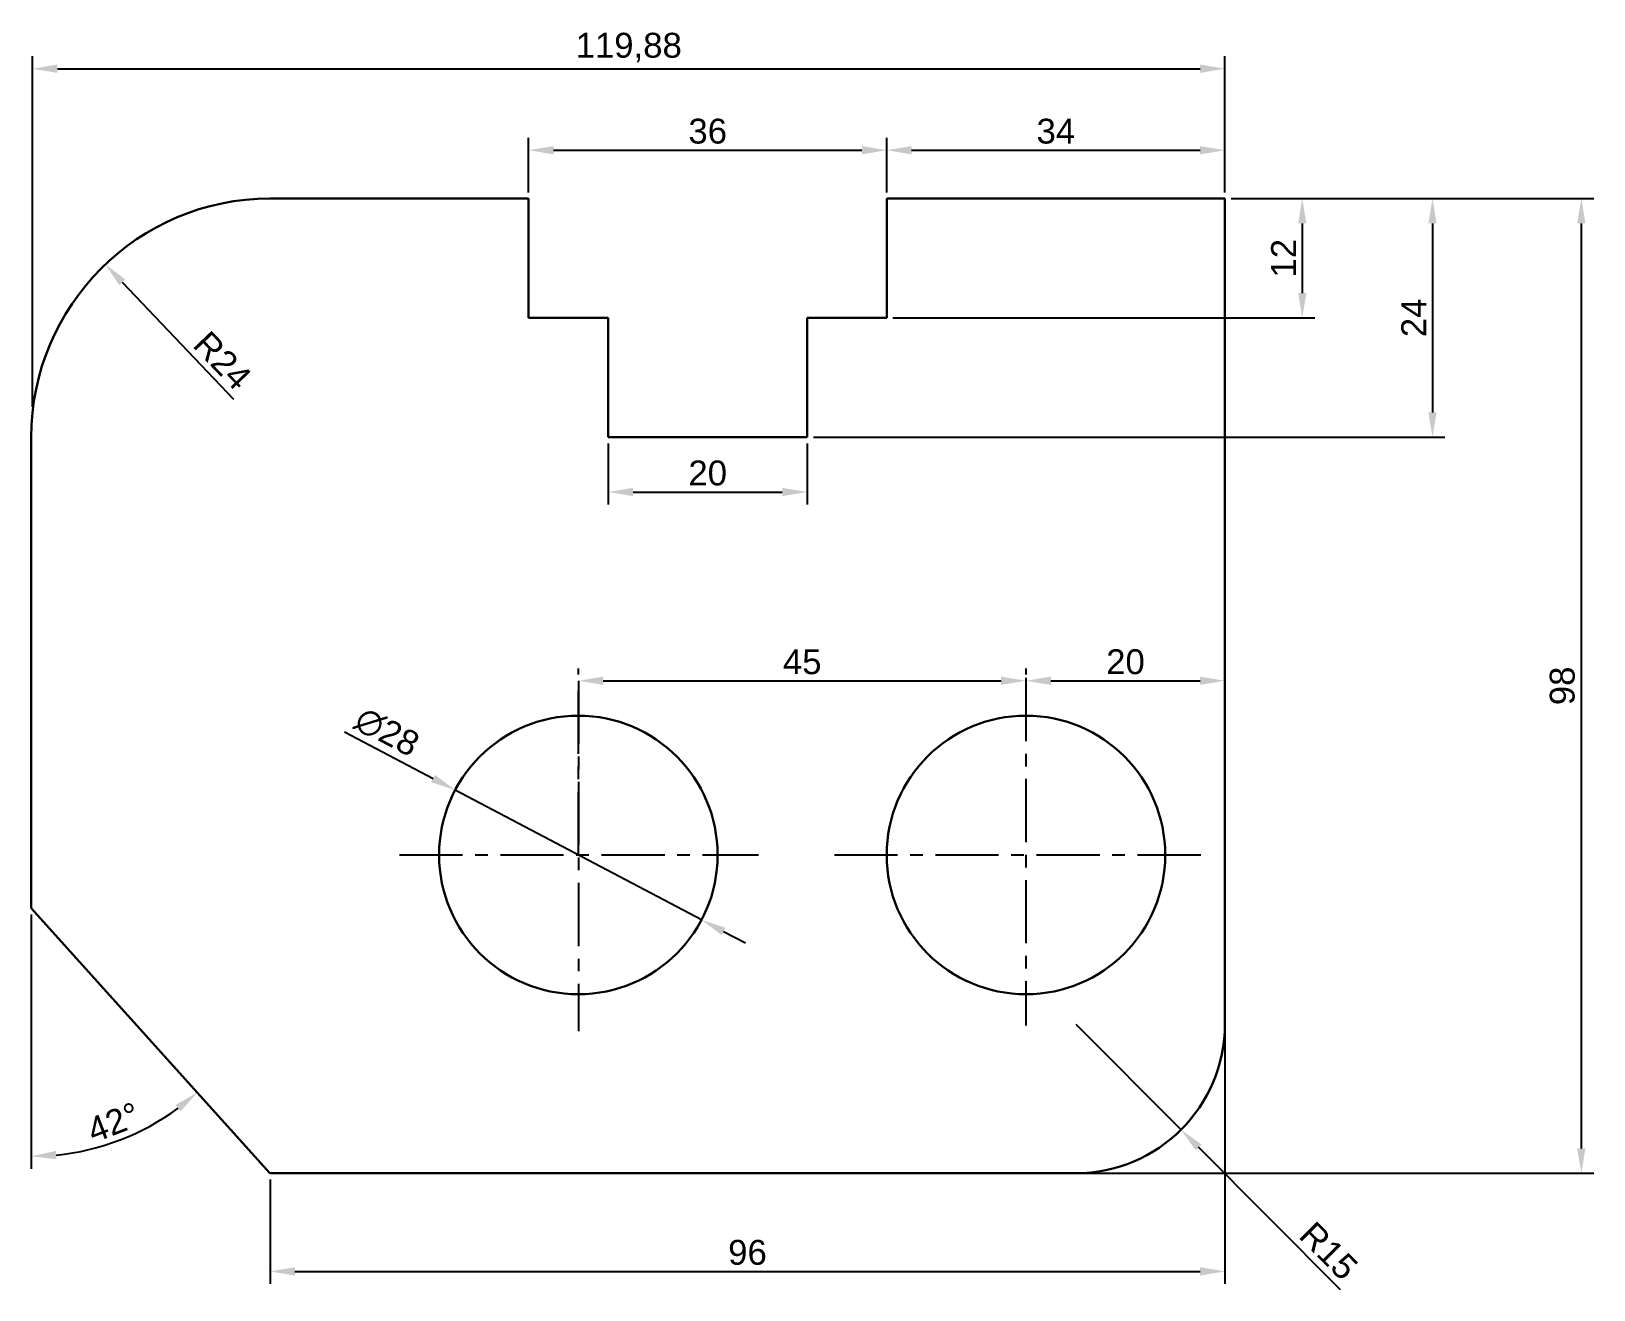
# Model space of a CAD drawing. Header units: millimetres. Extents: x 7 to 1809, y 7 to 1650.
# Drawn here: x 369.4 to 526.4, y 802.8 to 929.4 of the extents above; entities that cross this region are included whole.
import ezdxf

# ---------------------------------------------------------------- set-up
doc = ezdxf.new("R2010")
doc.units = ezdxf.units.MM
doc.header["$LTSCALE"] = 0.2
doc.linetypes.add('CENTER', pattern=[50.8, 31.75, -6.35, 6.35, -6.35])
doc.layers.add('中心线', color=1, linetype='CENTER')
doc.layers.add('尺寸线', color=5, linetype='Continuous')
doc.layers.add('可见的轮廓线', color=3, linetype='Continuous', lineweight=30)
doc.styles.get("Standard").update_dxf_attribs({"font": 'arial.ttf'})
doc.dimstyles.new('ISO-25', dxfattribs={"dimtxt": 2.5, "dimasz": 2.5, "dimexe": 1.25, "dimexo": 0.625, "dimtad": 1, "dimtxsty": 'Standard', "dimcen": 2.5, "dimadec": 0, "dimazin": 0, "dimtfac": 1, "dimtmove": 0, "dimatfit": 3, "dimfxl": 1, "dimarcsym": 0})

msp = doc.modelspace()

# ---------------------------------------------------------------- blocks, each defined once
blk = doc.blocks.new('*D194')
at = {"layer": 'Defpoints', "color": 0, "transparency": 16777216}
for p in [(411.98, 853.08), (436.75, 840.04)]:
    blk.add_point(p, dxfattribs=at)
at = {"layer": '尺寸线', "color": 0, "lineweight": -2, "transparency": 16777216}
for p, q in [((400.87, 858.94), (409.77, 854.25)), ((436.75, 840.04), (411.98, 853.08)), ((438.96, 838.87), (441.18, 837.71))]:
    blk.add_line(p, q, dxfattribs=at)
at = {"layer": '尺寸线', "color": 0, "transparency": 16777216}
for points in [[(409.96, 854.62), (409.57, 853.88), (411.98, 853.08)], [(439.16, 839.24), (438.77, 838.5), (436.75, 840.04)]]:
    blk.add_solid(points, dxfattribs=at)
at = {"layer": '尺寸线', "color": 0, "transparency": 16777216, "insert": (405.13, 858.92), "char_height": 2.5, "attachment_point": 5, "rotation": 332.2224}
blk.add_mtext('∅28', dxfattribs=at)
blk = doc.blocks.new('*D195')
at = {"layer": 'Defpoints', "color": 0, "transparency": 16777216}
for p in [(424.37, 864.07), (469.37, 864.07), (469.37, 864.07)]:
    blk.add_point(p, dxfattribs=at)
at = {"layer": '尺寸线', "color": 0, "lineweight": -2, "transparency": 16777216}
for p, q in [((424.37, 864.7), (424.37, 865.32)), ((426.87, 864.07), (466.87, 864.07)), ((469.37, 864.7), (469.37, 865.32))]:
    blk.add_line(p, q, dxfattribs=at)
at = {"layer": '尺寸线', "color": 0, "transparency": 16777216}
for points in [[(426.87, 864.49), (426.87, 863.66), (424.37, 864.07)], [(466.87, 864.49), (466.87, 863.66), (469.37, 864.07)]]:
    blk.add_solid(points, dxfattribs=at)
at = {"layer": '尺寸线', "color": 0, "transparency": 16777216, "insert": (446.87, 865.97), "char_height": 2.5, "attachment_point": 5}
blk.add_mtext('45', dxfattribs=at)
blk = doc.blocks.new('*D196')
at = {"layer": 'Defpoints', "color": 0, "transparency": 16777216}
for p in [(469.37, 864.07), (489.37, 864.07), (489.37, 864.07)]:
    blk.add_point(p, dxfattribs=at)
at = {"layer": '尺寸线', "color": 0, "lineweight": -2, "transparency": 16777216}
for p, q in [((469.37, 864.7), (469.37, 865.32)), ((471.87, 864.07), (486.87, 864.07)), ((489.37, 864.7), (489.37, 865.32))]:
    blk.add_line(p, q, dxfattribs=at)
at = {"layer": '尺寸线', "color": 0, "transparency": 16777216}
for points in [[(471.87, 864.49), (471.87, 863.66), (469.37, 864.07)], [(486.87, 864.49), (486.87, 863.66), (489.37, 864.07)]]:
    blk.add_solid(points, dxfattribs=at)
at = {"layer": '尺寸线', "color": 0, "transparency": 16777216, "insert": (479.37, 865.97), "char_height": 2.5, "attachment_point": 5}
blk.add_mtext('20', dxfattribs=at)
blk = doc.blocks.new('*D197')
at = {"layer": 'Defpoints', "color": 0, "transparency": 16777216}
for p in [(489.37, 829.56), (393.37, 814.56), (489.37, 804.69)]:
    blk.add_point(p, dxfattribs=at)
at = {"layer": '尺寸线', "color": 0, "lineweight": -2, "transparency": 16777216}
for p, q in [((489.37, 828.93), (489.37, 803.44)), ((393.37, 813.93), (393.37, 803.44)), ((395.87, 804.69), (486.87, 804.69))]:
    blk.add_line(p, q, dxfattribs=at)
at = {"layer": '尺寸线', "color": 0, "transparency": 16777216}
for points in [[(395.87, 805.11), (395.87, 804.27), (393.37, 804.69)], [(486.87, 805.11), (486.87, 804.27), (489.37, 804.69)]]:
    blk.add_solid(points, dxfattribs=at)
at = {"layer": '尺寸线', "color": 0, "transparency": 16777216, "insert": (441.37, 806.59), "char_height": 2.5, "attachment_point": 5}
blk.add_mtext('96', dxfattribs=at)
blk = doc.blocks.new('*D198')
at = {"layer": 'Defpoints', "color": 0, "transparency": 16777216}
for p in [(489.37, 912.56), (525.2, 912.56), (474.37, 814.56)]:
    blk.add_point(p, dxfattribs=at)
at = {"layer": '尺寸线', "color": 0, "lineweight": -2, "transparency": 16777216}
for p, q in [((489.99, 912.56), (526.45, 912.56)), ((525.2, 817.06), (525.2, 910.06)), ((474.99, 814.56), (526.45, 814.56))]:
    blk.add_line(p, q, dxfattribs=at)
at = {"layer": '尺寸线', "color": 0, "transparency": 16777216}
for points in [[(524.78, 910.06), (525.61, 910.06), (525.2, 912.56)], [(524.78, 817.06), (525.61, 817.06), (525.2, 814.56)]]:
    blk.add_solid(points, dxfattribs=at)
at = {"layer": '尺寸线', "color": 0, "transparency": 16777216, "insert": (523.29, 863.56), "char_height": 2.5, "attachment_point": 5, "rotation": 90}
blk.add_mtext('98', dxfattribs=at)
blk = doc.blocks.new('*D199')
at = {"layer": 'Defpoints', "color": 0, "transparency": 16777216}
for p in [(489.37, 912.56), (455.37, 900.56), (497.14, 900.56)]:
    blk.add_point(p, dxfattribs=at)
at = {"layer": '尺寸线', "color": 0, "lineweight": -2, "transparency": 16777216}
for p, q in [((489.99, 912.56), (498.39, 912.56)), ((497.14, 910.06), (497.14, 903.06)), ((455.99, 900.56), (498.39, 900.56))]:
    blk.add_line(p, q, dxfattribs=at)
at = {"layer": '尺寸线', "color": 0, "transparency": 16777216}
for points in [[(496.73, 910.06), (497.56, 910.06), (497.14, 912.56)], [(496.73, 903.06), (497.56, 903.06), (497.14, 900.56)]]:
    blk.add_solid(points, dxfattribs=at)
at = {"layer": '尺寸线', "color": 0, "transparency": 16777216, "insert": (495.26, 906.56), "char_height": 2.5, "attachment_point": 5, "rotation": 90}
blk.add_mtext('12', dxfattribs=at)
blk = doc.blocks.new('*D200')
at = {"layer": 'Defpoints', "color": 0, "transparency": 16777216}
for p in [(489.37, 912.56), (447.37, 888.56), (510.23, 888.56)]:
    blk.add_point(p, dxfattribs=at)
at = {"layer": '尺寸线', "color": 0, "lineweight": -2, "transparency": 16777216}
for p, q in [((489.99, 912.56), (511.48, 912.56)), ((510.23, 910.06), (510.23, 891.06)), ((447.99, 888.56), (511.48, 888.56))]:
    blk.add_line(p, q, dxfattribs=at)
at = {"layer": '尺寸线', "color": 0, "transparency": 16777216}
for points in [[(509.82, 910.06), (510.65, 910.06), (510.23, 912.56)], [(509.82, 891.06), (510.65, 891.06), (510.23, 888.56)]]:
    blk.add_solid(points, dxfattribs=at)
at = {"layer": '尺寸线', "color": 0, "transparency": 16777216, "insert": (508.35, 900.56), "char_height": 2.5, "attachment_point": 5, "rotation": 90}
blk.add_mtext('24', dxfattribs=at)
blk = doc.blocks.new('*D201')
at = {"layer": 'Defpoints', "color": 0, "transparency": 16777216}
for p in [(455.37, 917.42), (419.37, 912.56), (455.37, 912.56)]:
    blk.add_point(p, dxfattribs=at)
at = {"layer": '尺寸线', "color": 0, "lineweight": -2, "transparency": 16777216}
for p, q in [((419.37, 913.18), (419.37, 918.67)), ((421.87, 917.42), (452.87, 917.42)), ((455.37, 913.18), (455.37, 918.67))]:
    blk.add_line(p, q, dxfattribs=at)
at = {"layer": '尺寸线', "color": 0, "transparency": 16777216}
for points in [[(421.87, 917.83), (421.87, 917), (419.37, 917.42)], [(452.87, 917.83), (452.87, 917), (455.37, 917.42)]]:
    blk.add_solid(points, dxfattribs=at)
at = {"layer": '尺寸线', "color": 0, "transparency": 16777216, "insert": (437.37, 919.32), "char_height": 2.5, "attachment_point": 5}
blk.add_mtext('36', dxfattribs=at)
blk = doc.blocks.new('*D202')
at = {"layer": 'Defpoints', "color": 0, "transparency": 16777216}
for p in [(489.37, 917.42), (455.37, 912.56), (489.37, 912.56)]:
    blk.add_point(p, dxfattribs=at)
at = {"layer": '尺寸线', "color": 0, "lineweight": -2, "transparency": 16777216}
for p, q in [((455.37, 913.18), (455.37, 918.67)), ((457.87, 917.42), (486.87, 917.42)), ((489.37, 913.18), (489.37, 918.67))]:
    blk.add_line(p, q, dxfattribs=at)
at = {"layer": '尺寸线', "color": 0, "transparency": 16777216}
for points in [[(457.87, 917.83), (457.87, 917), (455.37, 917.42)], [(486.87, 917.83), (486.87, 917), (489.37, 917.42)]]:
    blk.add_solid(points, dxfattribs=at)
at = {"layer": '尺寸线', "color": 0, "transparency": 16777216, "insert": (472.37, 919.32), "char_height": 2.5, "attachment_point": 5}
blk.add_mtext('34', dxfattribs=at)
blk = doc.blocks.new('*D203')
at = {"layer": 'Defpoints', "color": 0, "transparency": 16777216}
for p in [(427.37, 888.56), (447.37, 888.56), (447.37, 883.05)]:
    blk.add_point(p, dxfattribs=at)
at = {"layer": '尺寸线', "color": 0, "lineweight": -2, "transparency": 16777216}
for p, q in [((427.37, 887.93), (427.37, 881.8)), ((447.37, 887.93), (447.37, 881.8)), ((429.87, 883.05), (444.87, 883.05))]:
    blk.add_line(p, q, dxfattribs=at)
at = {"layer": '尺寸线', "color": 0, "transparency": 16777216}
for points in [[(429.87, 883.47), (429.87, 882.64), (427.37, 883.05)], [(444.87, 883.47), (444.87, 882.64), (447.37, 883.05)]]:
    blk.add_solid(points, dxfattribs=at)
at = {"layer": '尺寸线', "color": 0, "transparency": 16777216, "insert": (437.37, 884.95), "char_height": 2.5, "attachment_point": 5}
blk.add_mtext('20', dxfattribs=at)
blk = doc.blocks.new('*D204')
at = {"layer": 'Defpoints', "color": 0, "transparency": 16777216}
for p in [(489.37, 925.61), (489.37, 912.56), (369.49, 891)]:
    blk.add_point(p, dxfattribs=at)
at = {"layer": '尺寸线', "color": 0, "lineweight": -2, "transparency": 16777216}
for p, q in [((369.49, 891.62), (369.49, 926.86)), ((489.37, 913.18), (489.37, 926.86)), ((371.99, 925.61), (486.87, 925.61))]:
    blk.add_line(p, q, dxfattribs=at)
at = {"layer": '尺寸线', "color": 0, "transparency": 16777216}
for points in [[(371.99, 926.03), (371.99, 925.19), (369.49, 925.61)], [(486.87, 926.03), (486.87, 925.19), (489.37, 925.61)]]:
    blk.add_solid(points, dxfattribs=at)
at = {"layer": '尺寸线', "color": 0, "transparency": 16777216, "insert": (429.43, 927.74), "char_height": 2.5, "attachment_point": 5}
blk.add_mtext('119,88', dxfattribs=at)
blk = doc.blocks.new('*D205')
at = {"layer": 'Defpoints', "color": 0, "transparency": 16777216}
for p in [(369.37, 888.56), (369.37, 841.21), (369.37, 841.21), (375.4, 817), (393.37, 814.56)]:
    blk.add_point(p, dxfattribs=at)
at = {"layer": '尺寸线', "color": 0, "lineweight": -2, "transparency": 16777216}
blk.add_line((369.37, 840.59), (369.37, 815.01), dxfattribs=at)
blk.add_arc((369.37, 841.21), 24.95, 275.7432, 306.2568, dxfattribs=at)
at = {"layer": '尺寸线', "color": 0, "transparency": 16777216}
for points in [[(383.86, 821.42), (384.38, 820.77), (386.06, 822.67)], [(371.88, 815.97), (371.84, 816.8), (369.37, 816.26)]]:
    blk.add_solid(points, dxfattribs=at)
at = {"layer": '尺寸线', "color": 0, "transparency": 16777216, "insert": (377.63, 819.68), "char_height": 2.5, "attachment_point": 5, "rotation": 21}
blk.add_mtext('42°', dxfattribs=at)
blk = doc.blocks.new('*D206')
at = {"layer": 'Defpoints', "color": 0, "transparency": 16777216}
for p in [(474.37, 829.56), (484.95, 818.94)]:
    blk.add_point(p, dxfattribs=at)
at = {"layer": '尺寸线', "color": 0, "lineweight": -2, "transparency": 16777216}
for p, q in [((474.37, 829.56), (484.95, 818.94)), ((501, 802.84), (486.72, 817.17))]:
    blk.add_line(p, q, dxfattribs=at)
at = {"layer": '尺寸线', "color": 0, "transparency": 16777216}
blk.add_solid([(487.01, 817.46), (486.42, 816.87), (484.95, 818.94)], dxfattribs=at)
at = {"layer": '尺寸线', "color": 0, "transparency": 16777216, "insert": (499.79, 806.75), "char_height": 2.5, "attachment_point": 5, "rotation": 314.9083}
blk.add_mtext('R15', dxfattribs=at)
blk = doc.blocks.new('*D207')
at = {"layer": 'Defpoints', "color": 0, "transparency": 16777216}
for p in [(376.81, 905.94), (393.37, 888.56)]:
    blk.add_point(p, dxfattribs=at)
at = {"layer": '尺寸线', "color": 0, "lineweight": -2, "transparency": 16777216}
blk.add_line((389.73, 892.37), (378.53, 904.13), dxfattribs=at)
at = {"layer": '尺寸线', "color": 0, "transparency": 16777216}
blk.add_solid([(378.84, 904.41), (378.23, 903.84), (376.81, 905.94)], dxfattribs=at)
at = {"layer": '尺寸线', "color": 0, "transparency": 16777216, "insert": (388.6, 896.28), "char_height": 2.5, "attachment_point": 5, "rotation": 313.6139}
blk.add_mtext('R24', dxfattribs=at)

# ---------------------------------------------------------------- dimensions: what is measured, and where the dimension line sits
at = {"layer": '尺寸线'}
for base, p1, p2, picture, middle in [((489.365, 925.612), (369.489, 890.995), (489.365, 912.56), '*D204', (429.427, 927.739)), ((455.365, 917.416), (419.365, 912.56), (455.365, 912.56), '*D201', (437.365, 919.318)), ((489.365, 917.416), (455.365, 912.56), (489.365, 912.56), '*D202', (472.365, 919.318)), ((447.365, 883.052), (427.365, 888.56), (447.365, 888.56), '*D203', (437.365, 884.953)), ((469.365, 864.072), (424.365, 864.072), (469.365, 864.072), '*D195', (446.865, 865.969)), ((489.365, 864.072), (469.365, 864.072), (489.365, 864.072), '*D196', (479.365, 865.974)), ((489.365, 804.69), (393.365, 814.56), (489.365, 829.56), '*D197', (441.365, 806.591))]:
    dim = msp.add_linear_dim(base=base, p1=p1, p2=p2, dimstyle='ISO-25', dxfattribs=at)
    dim.commit()
    dim.dimension.update_dxf_attribs({"geometry": picture, "text_midpoint": middle})
for base, p1, p2, picture, middle in [((510.235, 888.56), (489.365, 912.56), (447.365, 888.56), '*D200', (508.355, 900.56)), ((497.144, 900.56), (489.365, 912.56), (455.365, 900.56), '*D199', (495.264, 906.56)), ((525.195, 912.56), (474.365, 814.56), (489.365, 912.56), '*D198', (523.294, 863.56))]:
    dim = msp.add_linear_dim(base=base, p1=p1, p2=p2, angle=90, dimstyle='ISO-25', dxfattribs=at)
    dim.commit()
    dim.dimension.update_dxf_attribs({"geometry": picture, "text_midpoint": middle})
for center, mpoint, picture, middle in [((393.365, 888.56), (376.81, 905.936), '*D207', (387.243, 894.986)), ((474.365, 829.56), (484.955, 818.936), '*D206', (498.439, 805.409))]:
    dim = msp.add_radius_dim(center=center, mpoint=mpoint, dimstyle='ISO-25', dxfattribs=at)
    dim.commit()
    dim.dimension.update_dxf_attribs({"geometry": picture, "text_midpoint": middle, "dimtype": 164})
dim = msp.add_angular_dim_2l(base=(375.401, 817.004), line1=((393.365, 814.56), (369.365, 841.215)), line2=((369.365, 888.56), (369.365, 841.215)), dimstyle='ISO-25', dxfattribs=at)
dim.commit()
dim.dimension.update_dxf_attribs({"geometry": '*D205', "text_midpoint": (377.633, 819.676)})
dim = msp.add_diameter_dim_2p(p1=(436.752, 840.035), p2=(411.978, 853.084), dimstyle='ISO-25', dxfattribs=at)
dim.commit()
dim.dimension.update_dxf_attribs({"geometry": '*D194', "text_midpoint": (405.131, 858.92)})

# ---------------------------------------------------------------- linework, layer by layer
at = {"layer": '中心线'}
for p, q in [((424.365, 846.56), (424.365, 864.072)), ((424.365, 864.072), (424.365, 828.845)), ((469.365, 864.36), (469.365, 829.421)), ((406.375, 846.56), (442.481, 846.56)), ((450.105, 846.56), (487.075, 846.56))]:
    msp.add_line(p, q, dxfattribs=at)
at = {"layer": '可见的轮廓线'}
for p, q in [((419.365, 912.56), (393.365, 912.56)), ((419.365, 900.56), (419.365, 912.56)), ((489.365, 912.56), (455.365, 912.56)), ((455.365, 912.56), (455.365, 900.56)), ((489.365, 829.56), (489.365, 912.56)), ((427.365, 900.56), (419.365, 900.56)), ((427.365, 900.56), (427.365, 888.56)), ((455.365, 900.56), (447.365, 900.56)), ((447.365, 900.56), (447.365, 888.56)), ((369.365, 888.56), (369.365, 841.215)), ((427.365, 888.56), (447.365, 888.56)), ((393.365, 814.56), (369.365, 841.215)), ((393.365, 814.56), (474.365, 814.56))]:
    msp.add_line(p, q, dxfattribs=at)
for centre in [(424.365, 846.56), (469.365, 846.56)]:
    msp.add_circle(centre, 14, dxfattribs=at)
for centre, radius, start, end in [((393.365, 888.56), 24, 90, 180), ((474.365, 829.56), 15, 270, 0)]:
    msp.add_arc(centre, radius, start, end, dxfattribs=at)

msp.set_redraw_order([(e.dxf.handle, doc.entitydb.next_handle()) for e in msp.query("TEXT MTEXT ATTDEF DIMENSION ARC_DIMENSION")])  # texts and dimensions are drawn at this point

doc.saveas('drawing.dxf')
